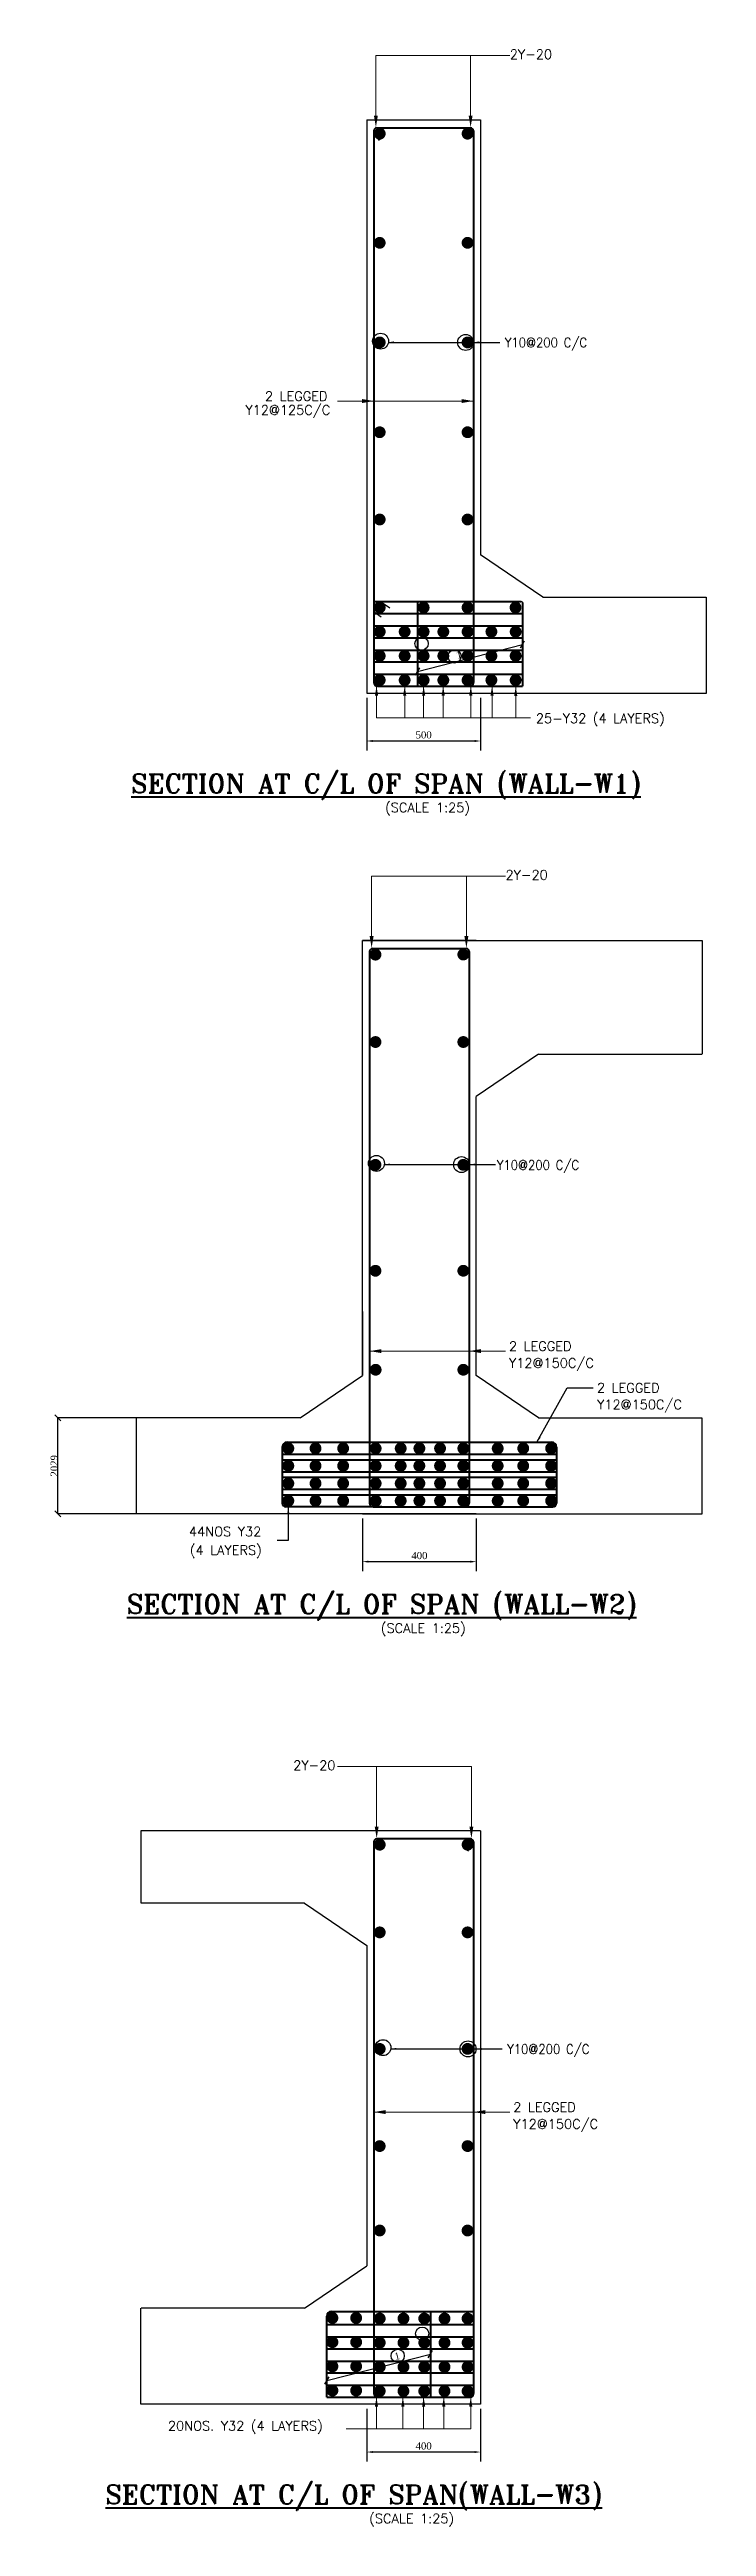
# Model space of a CAD drawing. Header units: inches. Extents: x -400915 to 515323, y 79868 to 577806.
# Drawn here: x 501470 to 515323, y 256677 to 308938 of the extents above; entities that cross this region are included whole.
import ezdxf

# ---------------------------------------------------------------- set-up
doc = ezdxf.new("R2010")
doc.units = ezdxf.units.IN
doc.header["$LTSCALE"] = 0.315
doc.header["$MEASUREMENT"] = 0
doc.layers.get('0').update_dxf_attribs({"color": 9})
for name, color, linetype, lineweight in [('DM', 1, 'Continuous', 20), ('DMT', 5, 'Continuous', 25), ('RC', 5, 'Continuous', 25), ('RFC', 4, 'Continuous', 40), ('scale hide', 5, 'Continuous', 20), ('TXC', 7, 'Continuous', 40)]:
    doc.layers.add(name, color=color, linetype=linetype, lineweight=lineweight)
doc.layers.add('rec', color=7, linetype='Continuous')
doc.styles.add('ROMANT', font='romant.shx')
doc.styles.add('S1', font='ROMANS.shx')
doc.styles.add('S2', font='ROMANS.shx', dxfattribs={"width": 0.85})
doc.styles.get("Standard").update_dxf_attribs({"font": 'romantic.ttf'})
doc.linetypes.add('ZIGZAG', pattern='A,0.00254,-5.08,[131,ltypeshp.shx,S=5.08,R=0,X=-5.08,Y=0],-10.16,[131,ltypeshp.shx,S=5.08,R=180,X=5.08,Y=0],-5.08', length=20.32254)
doc.dimstyles.new('kri', dxfattribs={"dimtxt": 150, "dimasz": 125, "dimexe": 0.18, "dimexo": 0.0625, "dimgap": 0.09, "dimtad": 1, "dimdec": 0, "dimrnd": 1, "dimzin": 0, "dimdsep": 46, "dimtxsty": 'Standard', "dimblk": 'OBLIQUE', "dimcen": 0.09, "dimclrd": 1, "dimclre": 5, "dimclrt": 3, "dimadec": 0, "dimazin": 0, "dimtfac": 1, "dimtdec": 0, "dimtofl": 0, "dimtmove": 2, "dimatfit": 3, "dimfxl": 1, "dimtolj": 1, "dimtzin": 0, "dimarcsym": 0})

msp = doc.modelspace()

# ---------------------------------------------------------------- texts
at = {"layer": 'DMT', "style": 'S2'}
for s, p in [('2Y-20', (511175.6, 308738.1, -13162)), ('2 LEGGED', (506012.2, 301524, -2617.2)), ('Y12@125C/C', (505598.7, 301233.2, -2617.2)), ('25-Y32 (4 LAYERS)', (511726.1, 294726.9, 18659.3)), ('2Y-20', (511085.9, 291423.2, -9419.2)), ('Y12@150C/C', (511158.2, 281124.9, -51972.2)), ('2 LEGGED', (511158.2, 281479.1, -51972.2)), ('2 LEGGED', (513015.3, 280603.3, -51972.2)), ('Y12@150C/C', (513015.3, 280249.1, -51972.2)), ('44NOS Y32', (504409.2, 277569.3, 11868.8)), ('(4 LAYERS)', (504428.4, 277176.8, 11868.8)), ('2Y-20', (506608.3, 272637.4, -13162)), ('2 LEGGED', (511247.9, 265423.3, -26516.7)), ('Y12@150C/C', (511247.9, 265069.1, -26516.7)), ('20NOS. Y32 (4 LAYERS)', (503966, 258699.4, -5240.2))]:
    msp.add_text(s, height=200, dxfattribs=at).set_placement(p)
at = {"layer": 'DMT', "style": 'S1', "width": 0.9}
for p in [(511070.7, 302655.7, 18665), (510902.3, 285302.7, -4594.1), (511120.6, 266650, -42333.5)]:
    msp.add_text('Y10@200 C/C', height=200, dxfattribs=at).set_placement(p)
at = {"layer": 'scale hide', "style": 'S2'}
for p in [(508545.2, 292844.8, 18659.3), (508455.4, 275529.9, -30695.7), (508210.3, 256744.1, -5240.2)]:
    msp.add_text('(SCALE 1:25)', height=200, dxfattribs=at).set_placement(p)
at = {"layer": 'TXC', "style": 'ROMANT'}
for s, p in [('%%uSECTION AT C/L OF SPAN (WALL-W1)', (503189.9, 293252.6, 18659.3)), ('%%uSECTION AT C/L OF SPAN (WALL-W2)', (503100.1, 275937.7, -30695.7)), ('%%uSECTION AT C/L OF SPAN(WALL-W3)', (502647.6, 257151.9, -5240.2))]:
    msp.add_text(s, height=400, dxfattribs=at).set_placement(p)

# ---------------------------------------------------------------- blocks, each defined once
blk = doc.blocks.new('*D19')
at = {"layer": 'Defpoints', "color": 0, "ltscale": 0.5, "transparency": 16777216}
for p in [(508159, 295357, -21276), (510559, 295357, -21276), (510559, 294349)]:
    blk.add_point(p, dxfattribs=at)
at = {"layer": 'rec', "color": 1, "lineweight": -2, "ltscale": 0.5, "transparency": 16777216}
for p, q in [((508159, 295257), (508159, 294149)), ((510559, 295257), (510559, 294149)), ((508284, 294349), (510434, 294349))]:
    blk.add_line(p, q, dxfattribs=at)
at = {"layer": 'rec', "color": 1, "ltscale": 0.5, "transparency": 16777216}
for points in [[(508284, 294370), (508284, 294328), (508159, 294349)], [(510434, 294370), (510434, 294328), (510559, 294349)]]:
    blk.add_solid(points, dxfattribs=at)
at = {"layer": 'rec', "color": 3, "ltscale": 0.5, "transparency": 16777216, "insert": (509359, 294477), "char_height": 150, "attachment_point": 5}
blk.add_mtext('\\A1;500', dxfattribs=at)
blk = doc.blocks.new('*D20')
at = {"layer": 'Defpoints', "color": 0, "ltscale": 0.5, "transparency": 16777216}
for p in [(508069, 278042, -21276), (510469, 278042, -21276), (510469, 277034)]:
    blk.add_point(p, dxfattribs=at)
at = {"layer": 'rec', "color": 1, "lineweight": -2, "ltscale": 0.5, "transparency": 16777216}
for p, q in [((508069, 277942), (508069, 276834)), ((510469, 277942), (510469, 276834)), ((508194, 277034), (510344, 277034))]:
    blk.add_line(p, q, dxfattribs=at)
at = {"layer": 'rec', "color": 1, "ltscale": 0.5, "transparency": 16777216}
for points in [[(508194, 277055), (508194, 277013), (508069, 277034)], [(510344, 277055), (510344, 277013), (510469, 277034)]]:
    blk.add_solid(points, dxfattribs=at)
at = {"layer": 'rec', "color": 3, "ltscale": 0.5, "transparency": 16777216, "insert": (509269, 277161), "char_height": 150, "attachment_point": 5}
blk.add_mtext('\\A1;400', dxfattribs=at)
blk = doc.blocks.new('*D18')
at = {"layer": 'Defpoints', "color": 0, "ltscale": 0.5, "transparency": 16777216}
for p in [(508159, 259256, -21276), (510559, 259256, -21276), (508159, 258248)]:
    blk.add_point(p, dxfattribs=at)
at = {"layer": 'rec', "color": 1, "lineweight": -2, "ltscale": 0.5, "transparency": 16777216}
for p, q in [((508159, 259156), (508159, 258048)), ((510559, 259156), (510559, 258048)), ((510434, 258248), (508284, 258248))]:
    blk.add_line(p, q, dxfattribs=at)
at = {"layer": 'rec', "color": 1, "ltscale": 0.5, "transparency": 16777216}
for points in [[(508284, 258269), (508284, 258227), (508159, 258248)], [(510434, 258269), (510434, 258227), (510559, 258248)]]:
    blk.add_solid(points, dxfattribs=at)
at = {"layer": 'rec', "color": 3, "ltscale": 0.5, "transparency": 16777216, "insert": (509359, 258375), "char_height": 150, "attachment_point": 5}
blk.add_mtext('\\A1;400', dxfattribs=at)
blk = doc.blocks.new('_Oblique')
at = {"color": 0, "linetype": 'ByBlock', "lineweight": -2}
blk.add_line((-0.5, -0.5), (0.5, 0.5), dxfattribs=at)
blk = doc.blocks.new('*D115')
at = {"layer": 'Defpoints', "color": 0, "ltscale": 0.5, "transparency": 16777216}
for p in [(501643, 280071), (503305, 280071, -6018), (503305, 278042, -6018)]:
    blk.add_point(p, dxfattribs=at)
at = {"layer": 'rec', "color": 5, "lineweight": -2, "ltscale": 0.5, "transparency": 16777216}
for p, q in [((503305, 280071), (501643, 280071)), ((503305, 278042), (501643, 278042))]:
    blk.add_line(p, q, dxfattribs=at)
at = {"layer": 'rec', "color": 1, "lineweight": -2, "ltscale": 0.5, "transparency": 16777216}
blk.add_line((501643, 278042), (501643, 280071), dxfattribs=at)
at = {"layer": 'rec', "color": 1, "lineweight": -2, "ltscale": 0.5, "transparency": 16777216, "xscale": 125, "yscale": 125, "zscale": 125}
for p, rotation in [((501643, 280071), 90), ((501643, 278042), 270)]:
    blk.add_blockref('_Oblique', p, dxfattribs=dict(at, rotation=rotation))
at = {"layer": 'rec', "color": 3, "ltscale": 0.5, "transparency": 16777216, "insert": (501568, 279056), "char_height": 150, "attachment_point": 5, "rotation": 90}
blk.add_mtext('\\A1;2029', dxfattribs=at)
blk = doc.blocks.new('*D154')
at = {"layer": 'Defpoints', "color": 0, "ltscale": 0.5, "transparency": 16777216}
for p in [(511444, 296388), (511444, 296388), (509226, 295814, 35888)]:
    blk.add_point(p, dxfattribs=at)
at = {"layer": 'rec', "color": 1, "lineweight": -2, "ltscale": 0.5, "transparency": 16777216}
blk.add_line((509226, 295814), (511444, 296388), dxfattribs=at)
at = {"layer": 'rec', "color": 5, "lineweight": -2, "ltscale": 0.5, "transparency": 16777216}
for p, q in [((511444, 296388), (511444, 296388)), ((509226, 295814), (509226, 295814))]:
    blk.add_line(p, q, dxfattribs=at)
at = {"layer": 'rec', "color": 1, "lineweight": -2, "ltscale": 0.5, "transparency": 16777216, "xscale": 125, "yscale": 125, "zscale": 125}
for p, rotation in [((511444, 296388), 14.51387976156013), ((509226, 295814), 194.5138797615601)]:
    blk.add_blockref('_Oblique', p, dxfattribs=dict(at, rotation=rotation))
at = {"layer": 'rec', "color": 3, "ltscale": 0.5, "transparency": 16777216, "insert": (510105, 296167), "char_height": 150, "attachment_point": 5, "rotation": 14.5139}
blk.add_mtext('\\A1;1', dxfattribs=at)
blk = doc.blocks.new('*D155')
at = {"layer": 'Defpoints', "color": 0, "ltscale": 0.5, "transparency": 16777216}
for p in [(509500, 260311, -3540), (509500, 260311), (507314, 259759, -26517)]:
    blk.add_point(p, dxfattribs=at)
at = {"layer": 'rec', "color": 1, "lineweight": -2, "ltscale": 0.5, "transparency": 16777216}
blk.add_line((507314, 259759), (509500, 260311), dxfattribs=at)
at = {"layer": 'rec', "color": 5, "lineweight": -2, "ltscale": 0.5, "transparency": 16777216}
for p, q in [((509500, 260311), (509500, 260311)), ((507314, 259759), (507314, 259759))]:
    blk.add_line(p, q, dxfattribs=at)
at = {"layer": 'rec', "color": 1, "lineweight": -2, "ltscale": 0.5, "transparency": 16777216, "xscale": 125, "yscale": 125, "zscale": 125}
for p, rotation in [((509500, 260311), 14.16875276502678), ((507314, 259759), 194.1687527650268)]:
    blk.add_blockref('_Oblique', p, dxfattribs=dict(at, rotation=rotation))
at = {"layer": 'rec', "color": 3, "ltscale": 0.5, "transparency": 16777216, "insert": (508800, 260272), "char_height": 150, "attachment_point": 5, "rotation": 14.1688}
blk.add_mtext('\\A1;1', dxfattribs=at)

# ---------------------------------------------------------------- dimensions: what is measured, and where the dimension line sits
at = {"layer": 'rec', "ltscale": 0.5}
for base, p1, p2, angle, picture, middle in [((511443.6, 296388.2), (509226, 295814.1, 35887.7), (511443.6, 296388.2), 14.51388, '*D154', (510105, 296166.6)), ((509500.2, 260310.7), (507314.4, 259758.8, -26516.7), (509500.2, 260310.7, -3539.7), 14.16875, '*D155', (508800, 260271.8))]:
    dim = msp.add_linear_dim(base=base, p1=p1, p2=p2, angle=angle, text='1', dimstyle='kri', dxfattribs=at)
    dim.commit()
    dim.dimension.update_dxf_attribs({"geometry": picture, "text_midpoint": middle, "dimtype": 161})
for base, p1, p2, text, picture, middle in [((510558.7, 294348.8, 18659.3), (508158.7, 295356.8, -2617.2), (510558.7, 295356.8, -2617.2), '500', '*D19', (509358.7, 294476.7, 18659.3)), ((510468.9, 277033.9, -30695.7), (508068.9, 278041.9, -51972.2), (510468.9, 278041.9, -51972.2), '400', '*D20', (509268.9, 277160.6, -30695.7))]:
    dim = msp.add_linear_dim(base=base, p1=p1, p2=p2, text=text, dimstyle='kri', override={"dimexe": 200, "dimexo": 100, "dimgap": 50, "dimsah": 1, "dimclre": 1}, dxfattribs=at)
    dim.commit()
    dim.dimension.update_dxf_attribs({"geometry": picture, "text_midpoint": middle})
dim = msp.add_linear_dim(base=(501643.3, 280070.5), p1=(503305, 278041.9, -6018.2), p2=(503305, 280070.5, -6018.2), angle=90, dimstyle='kri', dxfattribs=at)
dim.commit()
dim.dimension.update_dxf_attribs({"geometry": '*D115', "text_midpoint": (501568.2, 279056.2)})
dim = msp.add_linear_dim(base=(508158.7, 258248.1, -5240.2), p1=(510558.7, 259256.1, -26516.7), p2=(508158.7, 259256.1, -26516.7), angle=180, text='400', dimstyle='kri', override={"dimexe": 200, "dimexo": 100, "dimgap": 50, "dimsah": 1, "dimclre": 1}, dxfattribs=at)
dim.commit()
dim.dimension.update_dxf_attribs({"geometry": '*D18', "text_midpoint": (509358.7, 258374.8, -5240.2)})

# ---------------------------------------------------------------- linework, layer by layer
at = {"layer": 'DM'}
for p, q in [((508351.6, 308814.7, -13162), (511174.3, 308814.7, -13162)), ((508351.6, 307546.2, -13162), (508351.6, 308814.7, -13162)), ((510349.6, 307546.2, -13162), (510349.6, 308814.7, -13162)), ((510408.7, 301521.4, -2617.2), (507543, 301521.4, -2617.2)), ((508261.9, 291499.8, -6018.2), (511084.6, 291499.8, -6018.2)), ((508261.9, 290231.3, -6018.2), (508261.9, 291499.8, -6018.2)), ((510259.9, 290231.3, -6018.2), (510259.9, 291499.8, -6018.2)), ((508218.9, 281476.5, -6018.2), (511084.6, 281476.5, -6018.2)), ((510365.7, 272714, -13162), (507543, 272714, -13162)), ((508367.7, 271445.5, -13162), (508367.7, 272714, -13162)), ((510365.7, 271445.5, -13162), (510365.7, 272714, -13162)), ((508308.7, 265420.7, -26516.7), (511174.3, 265420.7, -26516.7))]:
    msp.add_line(p, q, dxfattribs=at)
at = {"layer": 'DM', "color": 1}
for p, q in [((508364.9, 295506.8, -2617.2), (508364.9, 294840.5, -2617.2)), ((508958.8, 295506.8, -2617.2), (508958.8, 294840.5, -2617.2)), ((509358.7, 295506.8, 43336.7), (509358.7, 294840.5, 43336.7)), ((509771.3, 295506.8, -2617.2), (509771.3, 294840.5, -2617.2)), ((510353.4, 295506.8, -2617.2), (510353.4, 294840.5, -2617.2)), ((510801.3, 295506.8, -2617.2), (510801.3, 294840.5, -2617.2)), ((511301.1, 295501.1, -2617.2), (511301.1, 294834.8, -2617.2)), ((508364.9, 294840.5, -2617.2), (511610.9, 294840.5, -2617.2)), ((508364, 259406.1, -26516.7), (508364, 258739.8, -26516.7)), ((508920.6, 259406.1, -26416.7), (508920.6, 258739.8, -26416.7)), ((509359, 259406.1, 19437.3), (509359, 258739.8, 19437.3)), ((509783.5, 259406.1, -26516.7), (509783.5, 258739.8, -26516.7)), ((510352.4, 259406.1, -26516.7), (510352.4, 258739.8, -26516.7)), ((510352.4, 258739.8, -26516.7), (507723, 258739.8, -26516.7))]:
    msp.add_line(p, q, dxfattribs=at)
at = {"layer": 'DM'}
for points in [[(508393.3, 307546.2, -13162), (508310, 307546.2, -13162), (508351.6, 307296.2, -13162)], [(510391.3, 307546.2, -13162), (510308, 307546.2, -13162), (510349.6, 307296.2, -13162)], [(508058.7, 301479.7, -2617.2), (508058.7, 301563.1, -2617.2), (508308.7, 301521.4, -2617.2)], [(510158.7, 301479.7, -2617.2), (510158.7, 301563.1, -2617.2), (510408.7, 301521.4, -2617.2)], [(508303.6, 290231.3, -9419.2), (508220.2, 290231.3, -9419.2), (508261.9, 289981.3, -9419.2)], [(510301.6, 290231.3, -9419.2), (510218.2, 290231.3, -9419.2), (510259.9, 289981.3, -9419.2)], [(508468.9, 281434.8, -51972.2), (508468.9, 281518.2, -51972.2), (508218.9, 281476.5, -51972.2)], [(510568.9, 281434.8, -51972.2), (510568.9, 281518.2, -51972.2), (510318.9, 281476.5, -51972.2)], [(508326, 271445.5, -13162), (508409.4, 271445.5, -13162), (508367.7, 271195.5, -13162)], [(510324, 271445.5, -13162), (510407.4, 271445.5, -13162), (510365.7, 271195.5, -13162)], [(508558.7, 265379, -26516.7), (508558.7, 265462.4, -26516.7), (508308.7, 265420.7, -26516.7)], [(510658.7, 265379, -26516.7), (510658.7, 265462.4, -26516.7), (510408.7, 265420.7, -26516.7)]]:
    msp.add_solid(points, dxfattribs=at)
at = {"layer": 'DM', "color": 1}
for points in [[(508331.6, 295307.1, -2617.2), (508398.3, 295307.1, -2617.2), (508364.9, 295507.1, -2617.2)], [(508925.5, 295306.8, -2617.2), (508992.1, 295306.8, -2617.2), (508958.8, 295506.8, -2617.2)], [(509325.3, 295306.8, 43336.7), (509392, 295306.8, 43336.7), (509358.7, 295506.8, 43336.7)], [(509738, 295307.1, -2617.2), (509804.6, 295307.1, -2617.2), (509771.3, 295507.1, -2617.2)], [(510320, 295307.1, -2617.2), (510386.7, 295307.1, -2617.2), (510353.4, 295507.1, -2617.2)], [(510767.9, 295307.1, -2617.2), (510834.6, 295307.1, -2617.2), (510801.3, 295507.1, -2617.2)], [(511267.8, 295301.4, -2617.2), (511334.5, 295301.4, -2617.2), (511301.1, 295501.4, -2617.2)], [(508397.3, 259206.4, -26516.7), (508330.6, 259206.4, -26516.7), (508364, 259406.4, -26516.7)], [(508953.9, 259206.4, -26416.7), (508887.3, 259206.4, -26416.7), (508920.6, 259406.4, -26416.7)], [(509392.3, 259206.4, 19437.3), (509325.7, 259206.4, 19437.3), (509359, 259406.4, 19437.3)], [(509816.9, 259206.4, -26516.7), (509750.2, 259206.4, -26516.7), (509783.5, 259406.4, -26516.7)], [(510385.7, 259206.4, -26516.7), (510319, 259206.4, -26516.7), (510352.4, 259406.4, -26516.7)]]:
    msp.add_solid(points, dxfattribs=at)
at = {"layer": 'RC'}
for p, q in [((508158.7, 307454.1, -2617.2), (508158.7, 295356.8, -2617.2)), ((508158.7, 307454.1, -42333.5), (510558.7, 307454.1, -42333.5)), ((510558.7, 307454.1, -2617.2), (510558.7, 298276, 10764.3)), ((511872.6, 297385.5, -2617.2), (510558.7, 298276, 10764.3)), ((511872.6, 297385.5, -2617.2), (515316.7, 297385.5, -2617.2)), ((508158.7, 295356.8, -2617.2), (515322.6, 295356.8, -2617.2)), ((508068.9, 290139.2, -6018.2), (510468.9, 290139.2, -6018.2)), ((508068.9, 280961.1, -6018.2), (508068.9, 290139.2, -6018.2)), ((508068.9, 290139.2, -6018.2), (515232.8, 290139.2, -6018.2)), ((510468.9, 290139.2, -6018.2), (508068.9, 290139.2, -6018.2)), ((511782.9, 287739.2, -6018.2), (510468.9, 286848.7, -6018.2)), ((511782.9, 287739.2, -6018.2), (515226.9, 287739.2, -6018.2)), ((510468.9, 280961.1, -6018.2), (510468.9, 286848.7, -6018.2)), ((508068.9, 282313.1, -6018.2), (508068.9, 280961.1, -6018.2)), ((506755, 280070.5, -6018.2), (508068.9, 280961.1, -6018.2)), ((511782.9, 280070.5, -6018.2), (510468.9, 280961.1, -6018.2)), ((506755, 280070.5, -6018.2), (503310.9, 280070.5, -6018.2)), ((511782.9, 280070.5, -6018.2), (515226.9, 280070.5, -6018.2)), ((510468.9, 278041.9, -6018.2), (503305, 278041.9, -6018.2)), ((508068.9, 278041.9, -6018.2), (515232.8, 278041.9, -6018.2)), ((510558.7, 271353.4, -2617.2), (503394.8, 271353.4, -2617.2)), ((510558.7, 271353.4, -42333.5), (508158.7, 271353.4, -42333.5)), ((510558.7, 271353.4, -2617.2), (510558.7, 259256.1, -26516.7)), ((506844.7, 269826.7, -2617.2), (503400.7, 269826.7, -2617.2)), ((506844.7, 269826.7, -2617.2), (508158.7, 268936.2, 10764.3)), ((508158.7, 268936.2, -6861.3), (508158.7, 262175.3, -13135.2)), ((506844.7, 261284.7, -26516.7), (508158.7, 262175.3, -13135.2)), ((506844.7, 261284.7, -26516.7), (503400.7, 261284.7, -26516.7)), ((510558.7, 259256.1, -26516.7), (503394.8, 259256.1, -26516.7))]:
    msp.add_line(p, q, dxfattribs=at)
at = {"layer": 'rec', "linetype": 'ZIGZAG', "ltscale": 0.5}
for p, q in [((515322.6, 295356.8, -2617.2), (515322.6, 297385.5, -2617.2)), ((515232.8, 290139.2, -6018.2), (515232.8, 287739.2, -6018.2)), ((503305, 278041.9, -6018.2), (503305, 280070.5, -6018.2)), ((515232.8, 278041.9, -6018.2), (515232.8, 280070.5, -6018.2)), ((503394.8, 271353.4, -2617.2), (503394.8, 269826.7, -2617.2)), ((503394.8, 259256.1, -26516.7), (503394.8, 261284.7, -26516.7))]:
    msp.add_line(p, q, dxfattribs=at)
at = {"layer": 'rec', "ltscale": 0.5}
for p, q in [((508317.1, 297075.6), (508465.6, 296971.7)), ((508451.5, 297294.6), (508645.7, 297158.8))]:
    msp.add_line(p, q, dxfattribs=at)
for centre, radius in [((508450.6, 302785, 18665), 168.2), ((510244.6, 302758.6, 18665), 168.2), ((509316, 296403.2), 139.9), ((510009.6, 296133.9), 139.9), ((508363.6, 285437.5, -6018.2), 168.2), ((510157.6, 285411.1, -6018.2), 168.2), ((508500.5, 266779.3, -42333.5), 168.2), ((510294.5, 266753, -42333.5), 168.2), ((509327.1, 260745), 139.9), ((508811.5, 260278.1), 139.9)]:
    msp.add_circle(centre, radius, dxfattribs=at)
msp.add_arc((511418.6, 297269.6), 25, 0, 90, dxfattribs=at)
at = {"layer": 'RFC'}
for p, q in [((508308.7, 307223.4, 14916.4), (508308.7, 295581.8, 43336.7)), ((508308.7, 307202.8, -34438.5), (508430.2, 307024.2, -13162)), ((508371.2, 307285.9, -34438.5), (510346.2, 307285.9, -34438.5)), ((508406, 307285.9, -34438.5), (508527.5, 307107.3, -13162)), ((510408.7, 307223.4, 14916.4), (510408.7, 295581.8, 43336.7)), ((508308.7, 297038.2, 45513.1), (511443.6, 297038.2, 45513.1)), ((508314.7, 297294.6), (511418.6, 297294.6)), ((509226, 297294.6), (509226, 295506.8, 43336.7)), ((511443.6, 297269.6), (511443.6, 295506.8)), ((508308.7, 296779.1, 92192.5), (511443.6, 296779.1, 92192.5)), ((508308.7, 296527.7, 44787.6), (511443.6, 296527.7, 44787.6)), ((508308.7, 296268.7, 91467), (511443.6, 296268.7, 91467)), ((508308.7, 296017.3, 44062.2), (511443.6, 296017.3, 44062.2)), ((508308.7, 295758.2, 90741.6), (511443.6, 295758.2, 90741.6)), ((508383.7, 295506.8, 43336.7), (511443.6, 295506.8, 43336.7)), ((508218.9, 289908.5, -6018.2), (508218.9, 278266.9, -6018.2)), ((508281.4, 289971, -6018.2), (510256.4, 289971, -6018.2)), ((510318.9, 289908.5, -6018.2), (510318.9, 278266.9, -6018.2)), ((506378.6, 279452.5, -6018.2), (506378.6, 278266.9, -6018.2)), ((506378.6, 279298.5, -6018.2), (512159.3, 279298.5, -6018.2)), ((506378.6, 279182, -6018.2), (512159.3, 279182, -6018.2)), ((506478.6, 279552.5, -6018.2), (512059.3, 279552.5, -6018.2)), ((512159.3, 279452.5, -6018.2), (512159.3, 278266.9, -6018.2)), ((506378.6, 278930.5, -6018.2), (512159.3, 278930.5, -6018.2)), ((506378.6, 278813.9, -6018.2), (512159.3, 278813.9, -6018.2)), ((506378.6, 278559.9, -6018.2), (512159.3, 278559.9, -6018.2)), ((506378.6, 278443.4, -6018.2), (512159.3, 278443.4, -6018.2)), ((508479.1, 278191.9, -6018.2), (506453.6, 278191.9, -6018.2)), ((508293.9, 278191.9, -6018.2), (510243.9, 278191.9, -6018.2)), ((509843.1, 278191.9, -6018.2), (512084.3, 278191.9, -6018.2)), ((508308.7, 271122.7, 14916.4), (508308.7, 259481.1, 19437.3)), ((510346.2, 271185.2, -34438.5), (508371.2, 271185.2, -34438.5)), ((510311.3, 271185.2, -34438.5), (510189.8, 271006.6, -13162)), ((510408.7, 271102.1, -34438.5), (510287.1, 270923.5, -13162)), ((510408.7, 271122.7, 14916.4), (510408.7, 259481.1, 19437.3)), ((507314.4, 259406.1, -26516.7), (507314.4, 261115.3, -26516.7)), ((507314.4, 260937.5, 21613.6), (510409, 260937.5, 21613.6)), ((507414.4, 261215.3, -26516.7), (510408.7, 261215.3, -26516.7)), ((509500.2, 261215.3, -26516.7), (509500.2, 259406.1, 19437.3)), ((507314.4, 260678.4, 68293), (510409, 260678.4, 68293)), ((507314.4, 260427, 20888.2), (510409, 260427, 20888.2)), ((507314.4, 260167.9, 67567.6), (510409, 260167.9, 67567.6)), ((507314.4, 259916.5, 20162.7), (510409, 259916.5, 20162.7)), ((507314.4, 259657.5, 66842.1), (510409, 259657.5, 66842.1)), ((507314.4, 259406.1, 19437.3), (510334, 259406.1, 19437.3))]:
    msp.add_line(p, q, dxfattribs=at)
at = {"layer": 'RFC', "const_width": 125}
for points, elevation in [([(508369.7, 307162.7, -1), (508494.7, 307162.7, -1)], -21051.3), ([(510347.6, 307162.7, 1), (510222.6, 307162.7, 1)], -21051.3), ([(508369.7, 304860.2, -1), (508494.7, 304860.2, -1)], -21051.3), ([(510347.6, 304860.2, 1), (510222.6, 304860.2, 1)], -21051.3), ([(508369.7, 302758.6, -1), (508494.7, 302758.6, -1)], 18665), ([(510347.6, 302758.6, 1), (510222.6, 302758.6, 1)], 18665), ([(508369.7, 300863.5, -1), (508494.7, 300863.5, -1)], 18665), ([(510347.6, 300863.5, 1), (510222.6, 300863.5, 1)], 18665), ([(508369.7, 299022.3, -1), (508494.7, 299022.3, -1)], 18665), ([(510347.6, 299022.3, 1), (510222.6, 299022.3, 1)], 18665), ([(508369.7, 297164.9, -1), (508494.7, 297164.9, -1)], 20841.4), ([(509295.7, 297164.9, -1), (509420.7, 297164.9, -1)], 66795.3), ([(510221.9, 297164.9, -1), (510346.9, 297164.9, -1)], 66795.3), ([(511359.5, 297164.9, 1), (511234.5, 297164.9, 1)], 20841.4), ([(508369.7, 296654.4, -1), (508494.7, 296654.4, -1)], 20115.9), ([(508895.8, 296654.4, -1), (509020.8, 296654.4, -1)], 20115.9), ([(509295.7, 296654.4, -1), (509420.7, 296654.4, -1)], 66069.9), ([(509836.3, 296654.4, 1), (509711.3, 296654.4, 1)], 20115.9), ([(510347.6, 296654.4, 1), (510222.6, 296654.4, 1)], 20115.9), ([(510850.3, 296654.4, 1), (510725.3, 296654.4, 1)], 20115.9), ([(511361.7, 296654.4, 1), (511236.7, 296654.4, 1)], 20115.9), ([(508369.7, 296144, -1), (508494.7, 296144, -1)], 19390.5), ([(508895.8, 296144, -1), (509020.8, 296144, -1)], 19390.5), ([(509295.7, 296144, -1), (509420.7, 296144, -1)], 65344.4), ([(509836.3, 296144, 1), (509711.3, 296144, 1)], 19390.5), ([(510347.6, 296144, 1), (510222.6, 296144, 1)], 19390.5), ([(510850.3, 296144, 1), (510725.3, 296144, 1)], 19390.5), ([(511361.7, 296144, 1), (511236.7, 296144, 1)], 19390.5), ([(508369.7, 295633.5, -1), (508494.7, 295633.5, -1)], 18665), ([(508895.8, 295633.5, -1), (509020.8, 295633.5, -1)], 18665), ([(509295.7, 295633.5, -1), (509420.7, 295633.5, -1)], 64619), ([(509836.3, 295633.5, 1), (509711.3, 295633.5, 1)], 18665), ([(510347.6, 295633.5, 1), (510222.6, 295633.5, 1)], 18665), ([(510850.3, 295633.5, 1), (510725.3, 295633.5, 1)], 18665), ([(511361.7, 295633.5, 1), (511236.7, 295633.5, 1)], 18665), ([(508280, 289841.6, -1), (508405, 289841.6, -1)], -4594.1), ([(510257.9, 289843.6, 1), (510132.9, 289843.6, 1)], -4594.1), ([(508280, 287997.8, -1), (508405, 287997.8, -1)], -4594.1), ([(510257.9, 287997.8, 1), (510132.9, 287997.8, 1)], -4594.1), ([(508280, 285406.3, -1), (508405, 285406.3, -1)], -4594.1), ([(510257.9, 285406.3, 1), (510132.9, 285406.3, 1)], -4594.1), ([(508280, 283171.6, -1), (508405, 283171.6, -1)], -4594.1), ([(510257.9, 283171.6, 1), (510132.9, 283171.6, 1)], -4594.1), ([(508284.1, 281082.8, -1), (508409.1, 281082.8, -1)], 15264), ([(510133.2, 281082.8, -1), (510258.2, 281082.8, -1)], 15264), ([(506442.5, 279424, -1), (506567.5, 279424, -1)], 15264), ([(506442.5, 279055.9, -1), (506567.5, 279055.9, -1)], 15264), ([(507598.7, 279424, -1), (507723.7, 279424, -1)], 15264), ([(507598.7, 279055.9, -1), (507723.7, 279055.9, -1)], 15264), ([(508284.1, 279424, -1), (508409.1, 279424, -1)], 15264), ([(508284.1, 279055.9, -1), (508409.1, 279055.9, -1)], 15264), ([(508812.3, 279424, -1), (508937.3, 279424, -1)], 15264), ([(508812.3, 279055.9, -1), (508937.3, 279055.9, -1)], 15264), ([(509206.4, 279424, -1), (509331.4, 279424, -1)], -6018.2), ([(509206.4, 279055.9, -1), (509331.4, 279055.9, -1)], -6018.2), ([(509642.3, 279424, -1), (509767.3, 279424, -1)], 15264), ([(509642.3, 279055.9, -1), (509767.3, 279055.9, -1)], 15264), ([(510133.2, 279424, -1), (510258.2, 279424, -1)], 15264), ([(510133.2, 279055.9, -1), (510258.2, 279055.9, -1)], 15264), ([(510858, 279424, -1), (510983, 279424, -1)], 15264), ([(510858, 279055.9, -1), (510983, 279055.9, -1)], 15264), ([(511984.5, 279424, -1), (512109.5, 279424, -1)], 15264), ([(511984.5, 279055.9, -1), (512109.5, 279055.9, -1)], 15264), ([(506442.5, 278685.4, -1), (506567.5, 278685.4, -1)], 15264), ([(507598.7, 278685.4, -1), (507723.7, 278685.4, -1)], 15264), ([(508284.1, 278685.4, -1), (508409.1, 278685.4, -1)], 15264), ([(508812.3, 278685.4, -1), (508937.3, 278685.4, -1)], 15264), ([(509206.4, 278685.4, -1), (509331.4, 278685.4, -1)], -6018.2), ([(509642.3, 278685.4, -1), (509767.3, 278685.4, -1)], 15264), ([(510133.2, 278685.4, -1), (510258.2, 278685.4, -1)], 15264), ([(510858, 278685.4, -1), (510983, 278685.4, -1)], 15264), ([(511984.5, 278685.4, -1), (512109.5, 278685.4, -1)], 15264), ([(506442.5, 278318.6, -1), (506567.5, 278318.6, -1)], 15264), ([(507598.7, 278318.6, -1), (507723.7, 278318.6, -1)], 15264), ([(508284.1, 278318.6, -1), (508409.1, 278318.6, -1)], 15264), ([(508812.3, 278318.6, -1), (508937.3, 278318.6, -1)], 15264), ([(509206.4, 278318.6, -1), (509331.4, 278318.6, -1)], -6018.2), ([(509642.3, 278318.6, -1), (509767.3, 278318.6, -1)], 15264), ([(510133.2, 278318.6, -1), (510258.2, 278318.6, -1)], 15264), ([(510858, 278318.6, -1), (510983, 278318.6, -1)], 15264), ([(511984.5, 278318.6, -1), (512109.5, 278318.6, -1)], 15264), ([(508369.7, 271062, -1), (508494.7, 271062, -1)], -21051.3), ([(510347.6, 271062, 1), (510222.6, 271062, 1)], -21051.3), ([(508369.7, 269212, -1), (508494.7, 269212, -1)], -21051.3), ([(510347.6, 269212, 1), (510222.6, 269212, 1)], -21051.3), ([(508369.7, 266753.4, -1), (508494.7, 266753.4, -1)], -21051.3), ([(510347.6, 266753.4, 1), (510222.6, 266753.4, 1)], -21051.3), ([(508369.7, 264703, -1), (508494.7, 264703, -1)], -5234.4), ([(510347.6, 264703, 1), (510222.6, 264703, 1)], -5234.4), ([(508369.7, 262921.5, -1), (508494.7, 262921.5, -1)], -5234.4), ([(510347.6, 262921.5, 1), (510222.6, 262921.5, 1)], -5234.4), ([(507372.4, 261076.5, -1), (507497.4, 261076.5, -1)], -3058.1), ([(507873.1, 261076.5, -1), (507998.1, 261076.5, -1)], -2958.1), ([(508370, 261064.2, -1), (508495, 261064.2, -1)], -3058.1), ([(508870.7, 261064.2, -1), (508995.7, 261064.2, -1)], -2958.1), ([(509309.1, 261064.2, -1), (509434.1, 261064.2, -1)], 42895.9), ([(509861.6, 261064.2, 1), (509736.6, 261064.2, 1)], -3058.1), ([(510348, 261064.2, 1), (510223, 261064.2, 1)], -3058.1), ([(507372.4, 260566, -1), (507497.4, 260566, -1)], -3783.5), ([(507873.1, 260566, -1), (507998.1, 260566, -1)], -3683.5), ([(508370, 260553.7, -1), (508495, 260553.7, -1)], -3783.5), ([(508870.7, 260553.7, -1), (508995.7, 260553.7, -1)], -3683.5), ([(509309.1, 260553.7, -1), (509434.1, 260553.7, -1)], 42170.4), ([(509861.6, 260553.7, 1), (509736.6, 260553.7, 1)], -3783.5), ([(510348, 260553.7, 1), (510223, 260553.7, 1)], -3783.5), ([(507372.4, 260055.5, -1), (507497.4, 260055.5, -1)], -4509), ([(507873.1, 260055.5, -1), (507998.1, 260055.5, -1)], -4409), ([(508370, 260043.2, -1), (508495, 260043.2, -1)], -4509), ([(508870.7, 260043.2, -1), (508995.7, 260043.2, -1)], -4409), ([(509309.1, 260043.2, -1), (509434.1, 260043.2, -1)], 41445), ([(509861.6, 260043.2, 1), (509736.6, 260043.2, 1)], -4509), ([(510348, 260043.2, 1), (510223, 260043.2, 1)], -4509), ([(507372.4, 259545.1, -1), (507497.4, 259545.1, -1)], -5234.4), ([(507873.1, 259545.1, -1), (507998.1, 259545.1, -1)], -5134.4), ([(508370, 259532.8, -1), (508495, 259532.8, -1)], -5234.4), ([(508870.7, 259532.8, -1), (508995.7, 259532.8, -1)], -5134.4), ([(509309.1, 259532.8, -1), (509434.1, 259532.8, -1)], 40719.5), ([(509861.6, 259532.8, 1), (509736.6, 259532.8, 1)], -5234.4), ([(510348, 259532.8, 1), (510223, 259532.8, 1)], -5234.4)]:
    msp.add_lwpolyline(points, format="xyb", close=True, dxfattribs=dict(at, elevation=elevation))
for points in [[(507016.5, 279424, -1), (507141.5, 279424, -1)], [(507016.5, 279055.9, -1), (507141.5, 279055.9, -1)], [(511396.4, 279424, -1), (511521.4, 279424, -1)], [(511396.4, 279055.9, -1), (511521.4, 279055.9, -1)], [(507016.5, 278685.4, -1), (507141.5, 278685.4, -1)], [(511396.4, 278685.4, -1), (511521.4, 278685.4, -1)], [(507016.5, 278318.6, -1), (507141.5, 278318.6, -1)], [(511396.4, 278318.6, -1), (511521.4, 278318.6, -1)]]:
    msp.add_lwpolyline(points, format="xyb", close=True, dxfattribs=at)
at = {"layer": 'RFC'}
for centre, radius, start, end in [((508371.2, 307223.4, -34438.5), 62.5, 90, 180), ((510346.2, 307223.4, -34438.5), 62.5, 0, 90), ((508383.7, 295581.8, 43336.7), 75, 180, 270), ((510333.7, 295581.8, 43336.7), 75, 270, 0), ((510346.2, 295569.3, -2617.2), 62.5, 270, 0), ((508281.4, 289908.5, -30695.7), 62.5, 90, 180), ((510256.4, 289908.5, -30695.7), 62.5, 0, 90), ((506478.6, 279452.5, -6018.2), 100, 90, 180), ((512059.3, 279452.5, -6018.2), 100, 360, 90), ((506453.6, 278266.9, -6018.2), 75, 180, 270), ((508293.9, 278266.9, -6018.2), 75, 180, 270), ((510243.9, 278266.9, -6018.2), 75, 270, 0), ((512084.3, 278266.9, -6018.2), 75, 270, 0), ((508371.2, 271122.7, -34438.5), 62.5, 90, 180), ((510346.2, 271122.7, -34438.5), 62.5, 0, 90), ((507414.4, 261115.3, -26516.7), 100, 90, 180), ((508384, 259481.1, 19437.3), 75, 180, 270), ((510334, 259481.1, 19437.3), 75, 270, 0), ((510346.5, 259468.6, -26516.7), 62.5, 270, 0)]:
    msp.add_arc(centre, radius, start, end, dxfattribs=at)

msp.set_redraw_order([(e.dxf.handle, doc.entitydb.next_handle()) for e in msp.query("TEXT MTEXT ATTDEF DIMENSION ARC_DIMENSION")])  # texts and dimensions are drawn at this point

# ---------------------------------------------------------------- leaders
at = {"layer": 'rec', "ltscale": 0.5}
for points in [[(508609.7, 302760.3, -2617.2), (510615.2, 302760.3, -2617.2)], [(510406.7, 302759.3, 18665), (510964.2, 302759.3, 18665)], [(508522.7, 285412.8, -27300.4), (510528.3, 285412.8, -27300.4)], [(510319.8, 285411.8, -6018.2), (510877.3, 285411.8, -6018.2)], [(511748.7, 279552.5, -6018.2), (512384.1, 280702.9, -6018.2), (512933.4, 280702.9, -6018.2)], [(506505, 278191.9, 15264), (506505, 277479.9, 15264), (506271.8, 277479.9, 15264)], [(508659.5, 266754.7, -63615.8), (510665.1, 266754.7, -63615.8)], [(510456.6, 266753.6, -42333.5), (511014.1, 266753.6, -42333.5)]]:
    msp.add_leader(points, dimstyle='kri', override={"dimgap": 0.09, "dimtad": 0}, dxfattribs=at)

doc.saveas('drawing.dxf')
